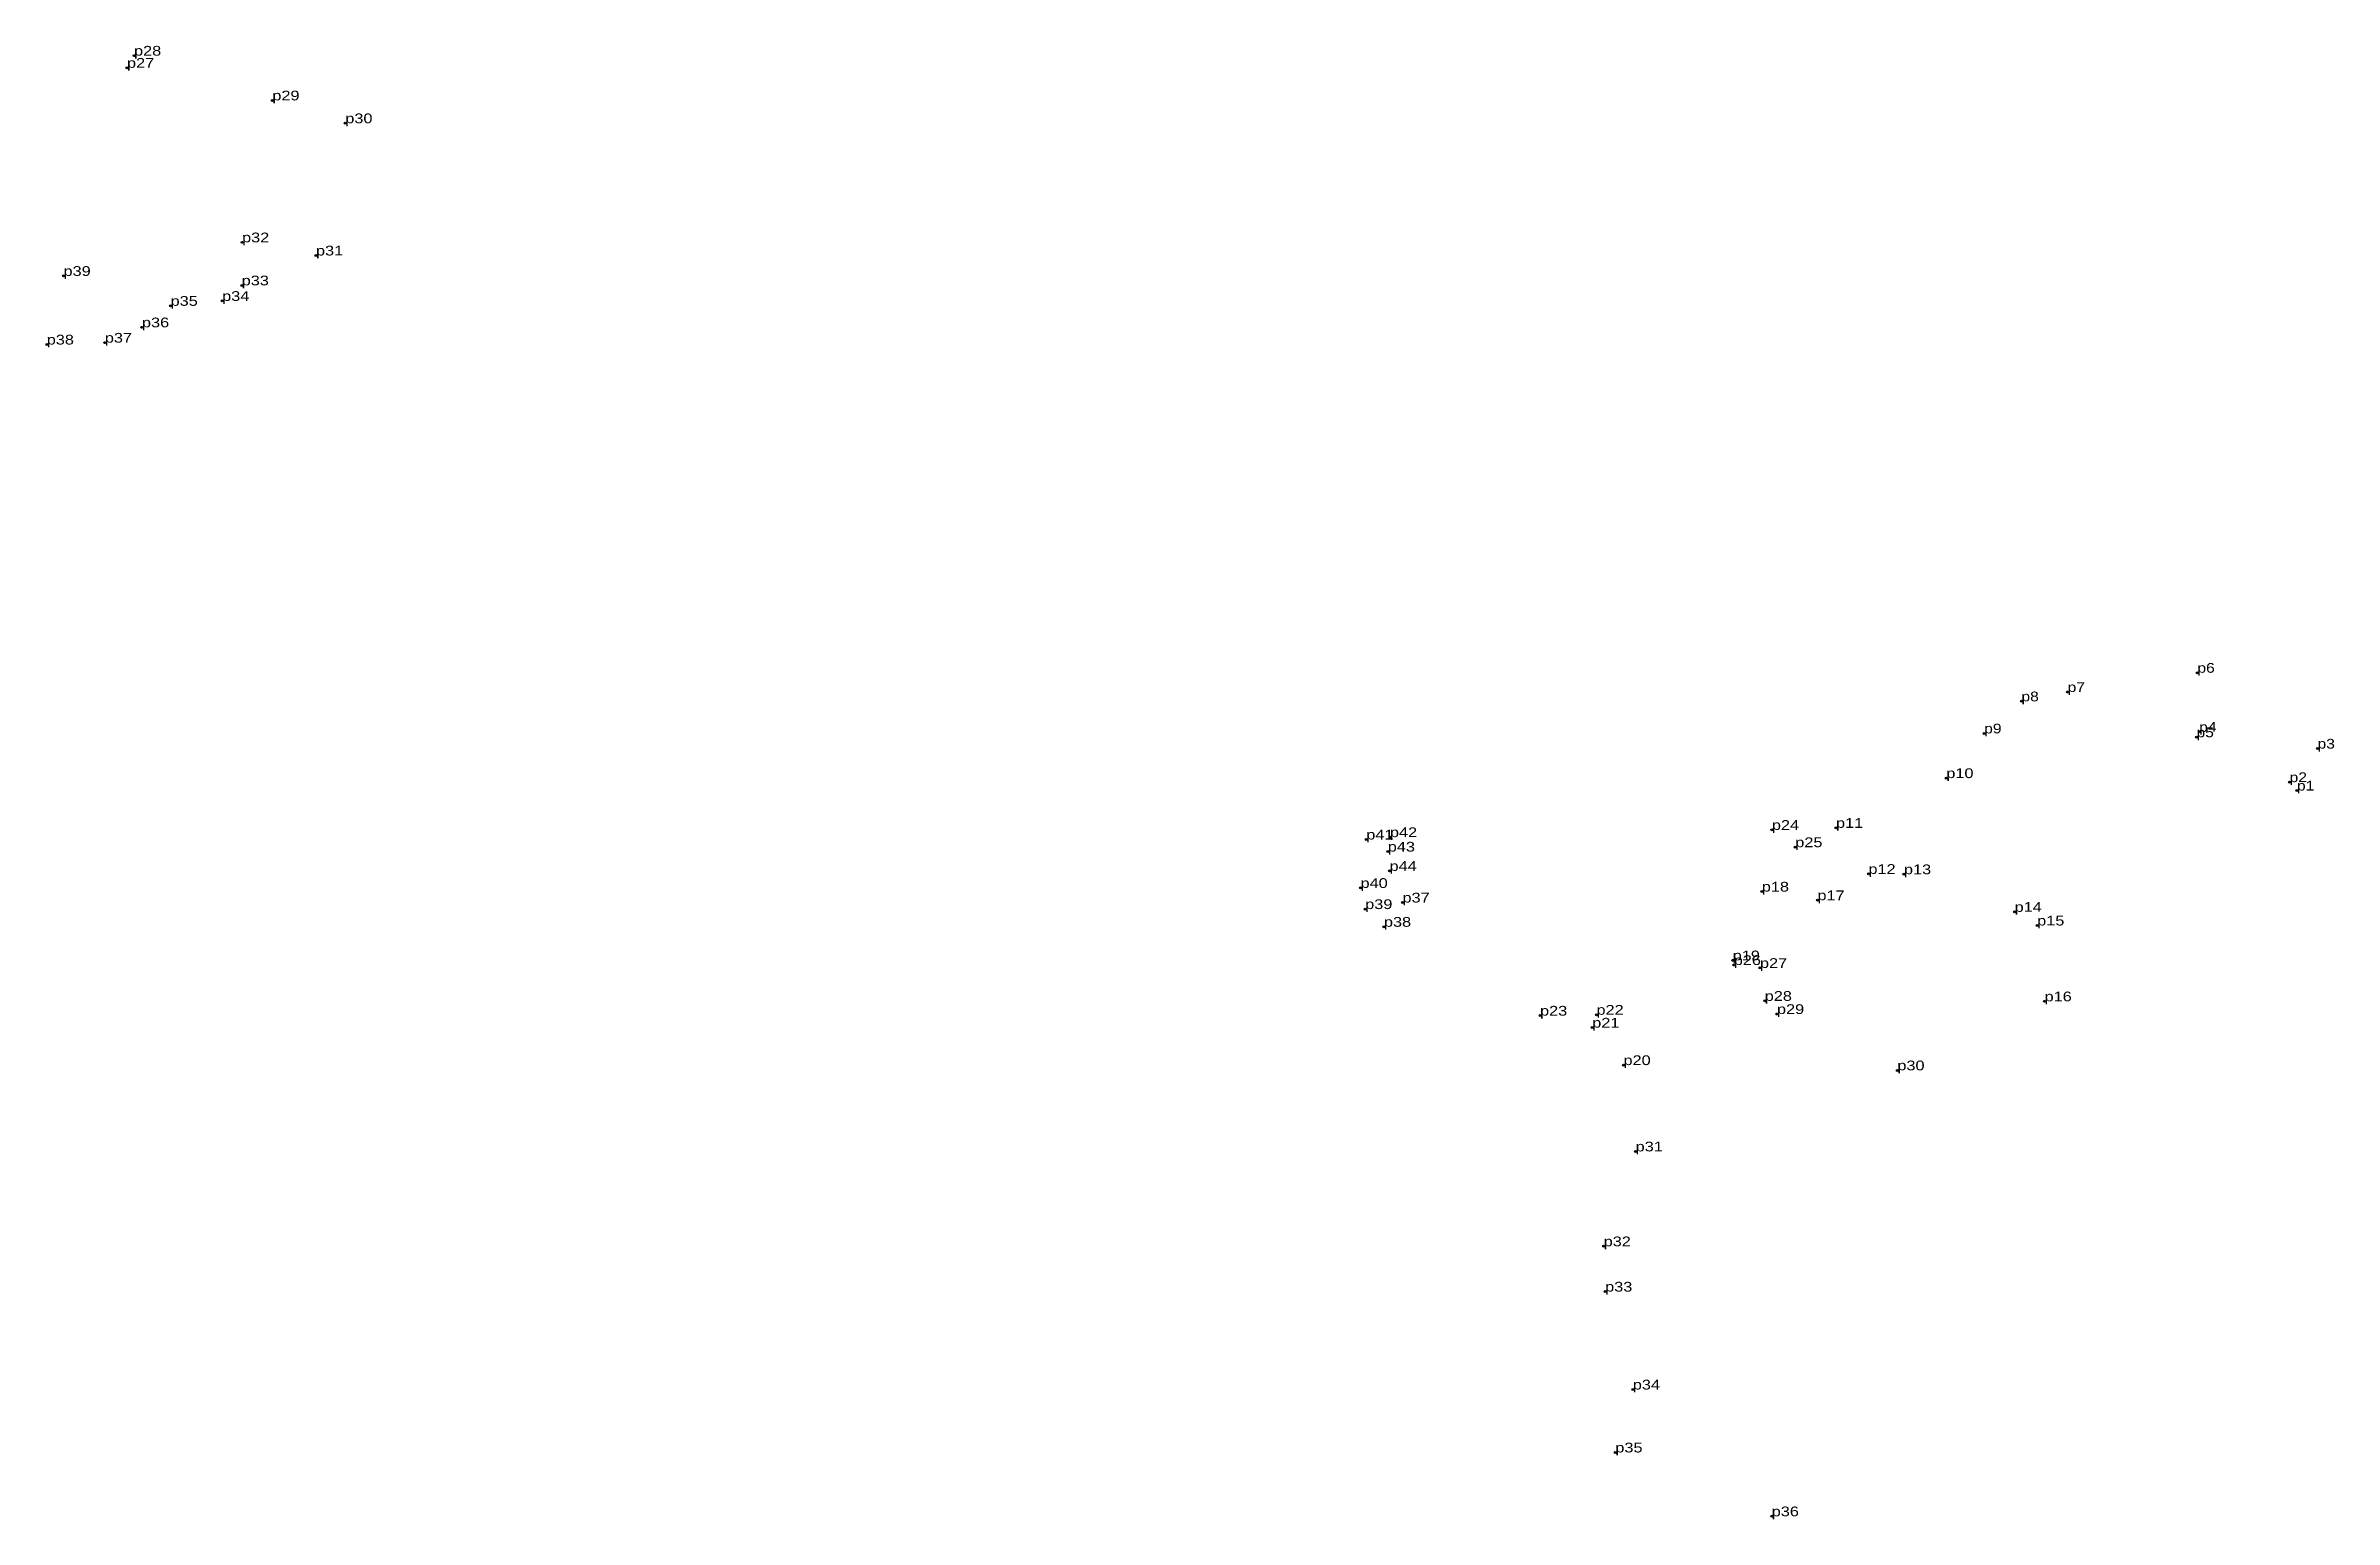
# Model space of a CAD drawing. Header units: metres. Extents: x 534559 to 555232, y 1820931 to 1853148.
# Drawn here: x 547573.1 to 547995.7, y 1836395.8 to 1836667.9 of the extents above; entities that cross this region are included whole.
import ezdxf

# ---------------------------------------------------------------- set-up
doc = ezdxf.new("R2010")
doc.units = ezdxf.units.M
doc.header["$LTSCALE"] = 0.72
doc.header["$PDMODE"] = 32
doc.header["$PDSIZE"] = 0.36
doc.layers.add('12', color=7, linetype='Continuous')
doc.layers.add('7', color=7, linetype='Continuous')

msp = doc.modelspace()

# ---------------------------------------------------------------- texts
at = {"layer": '12'}
for s, width, p in [('p27', 1.25, (547588.09, 1836663.81)), ('p27', 1.25, (547588.09, 1836663.81)), ('p28', 1.25, (547589.39, 1836666.05)), ('p28', 1.25, (547589.39, 1836666.05)), ('p29', 1.25, (547614.93, 1836657.79)), ('p29', 1.25, (547614.93, 1836657.79)), ('p30', 1.25, (547628.4, 1836653.57)), ('p30', 1.25, (547628.4, 1836653.57)), ('p32', 1.25, (547609.34, 1836631.58)), ('p32', 1.25, (547609.34, 1836631.58)), ('p39', 1.25, (547576.37, 1836625.38)), ('p39', 1.25, (547576.37, 1836625.38)), ('p31', 1.25, (547622.99, 1836629.15)), ('p31', 1.25, (547622.99, 1836629.15)), ('p33', 1.25, (547609.27, 1836623.63)), ('p33', 1.25, (547609.27, 1836623.63)), ('p35', 1.25, (547596.14, 1836619.86)), ('p35', 1.25, (547596.14, 1836619.86)), ('p34', 1.25, (547605.66, 1836620.76)), ('p34', 1.25, (547605.66, 1836620.76)), ('p38', 1.25, (547573.27, 1836612.71)), ('p38', 1.25, (547573.27, 1836612.71)), ('p37', 1.25, (547584, 1836613.05)), ('p37', 1.25, (547584, 1836613.05)), ('p36', 1.25, (547590.85, 1836615.88)), ('p36', 1.25, (547590.85, 1836615.88)), ('p6', 1.2, (547970.41, 1836552.1)), ('p8', 1.2, (547937.92, 1836546.82)), ('p7', 1.2, (547946.45, 1836548.54)), ('p9', 1.2, (547931.04, 1836540.9)), ('p4', 1.2, (547970.75, 1836541.19)), ('p5', 1.2, (547970.25, 1836540.19)), ('p3', 1.2, (547992.6, 1836538.09)), ('p10', 1.25, (547924.05, 1836532.65)), ('p2', 1.2, (547987.44, 1836531.9)), ('p1', 1.2, (547988.8, 1836530.35)), ('p41', 1.25, (547816.94, 1836521.3)), ('p42', 1.25, (547821.31, 1836521.75)), ('p24', 1.25, (547891.84, 1836523.08)), ('p25', 1.25, (547896.16, 1836519.89)), ('p11', 1.25, (547903.68, 1836523.46)), ('p43', 1.25, (547820.91, 1836519.07)), ('p44', 1.25, (547821.24, 1836515.51)), ('p40', 1.25, (547815.88, 1836512.36)), ('p18', 1.25, (547889.98, 1836511.69)), ('p12', 1.25, (547909.67, 1836514.95)), ('p13', 1.25, (547916.23, 1836514.89)), ('p39', 1.25, (547816.74, 1836508.46)), ('p37', 1.25, (547823.63, 1836509.67)), ('p17', 1.25, (547900.25, 1836510.09)), ('p14', 1.25, (547936.67, 1836507.95)), ('p38', 1.25, (547820.2, 1836505.19)), ('p15', 1.25, (547940.83, 1836505.43)), ('p19', 1.25, (547884.61, 1836498.99)), ('p26', 1.25, (547884.8, 1836498.13)), ('p27', 1.25, (547889.64, 1836497.59)), ('p28', 1.25, (547890.52, 1836491.51)), ('p16', 1.25, (547942.2, 1836491.42)), ('p23', 1.25, (547849.03, 1836488.78)), ('p21', 1.25, (547858.67, 1836486.57)), ('p22', 1.25, (547859.45, 1836488.95)), ('p29', 1.25, (547892.78, 1836489.08)), ('p20', 1.25, (547864.44, 1836479.65)), ('p30', 1.25, (547915.01, 1836478.68)), ('p31', 1.25, (547866.68, 1836463.71)), ('p32', 1.25, (547860.78, 1836446.19)), ('p33', 1.25, (547861.05, 1836437.82)), ('p34', 1.25, (547866.16, 1836419.74)), ('p35', 1.25, (547862.93, 1836408.12)), ('p36', 1.25, (547891.81, 1836396.33))]:
    msp.add_text(s, height=1.8, dxfattribs=dict(at, width=width)).set_placement(p)

# ---------------------------------------------------------------- linework, layer by layer
at = {"layer": '7'}
for p in [(547589.39, 1836666.05), (547588.09, 1836663.81), (547614.93, 1836657.79), (547628.4, 1836653.57), (547609.34, 1836631.58), (547622.99, 1836629.15), (547576.37, 1836625.38), (547609.27, 1836623.63), (547596.14, 1836619.86), (547605.66, 1836620.77), (547590.85, 1836615.88), (547573.27, 1836612.71), (547584, 1836613.05), (547970.41, 1836552.1), (547937.92, 1836546.83), (547946.45, 1836548.54), (547931.04, 1836540.9), (547970.25, 1836540.19), (547970.75, 1836541.19), (547992.6, 1836538.09), (547924.05, 1836532.65), (547987.44, 1836531.9), (547988.8, 1836530.35), (547816.94, 1836521.29), (547821.31, 1836521.75), (547891.84, 1836523.08), (547903.68, 1836523.46), (547820.91, 1836519.07), (547896.16, 1836519.89), (547821.25, 1836515.51), (547909.67, 1836514.95), (547916.23, 1836514.89), (547815.89, 1836512.36), (547823.63, 1836509.67), (547889.98, 1836511.69), (547900.25, 1836510.09), (547816.74, 1836508.46), (547820.2, 1836505.19), (547936.67, 1836507.95), (547940.83, 1836505.43), (547884.61, 1836498.99), (547884.8, 1836498.13), (547889.65, 1836497.59), (547849.03, 1836488.78), (547859.45, 1836488.95), (547890.52, 1836491.51), (547892.78, 1836489.08), (547942.2, 1836491.42), (547858.67, 1836486.57), (547864.44, 1836479.65), (547915.01, 1836478.67), (547866.68, 1836463.71), (547860.77, 1836446.19), (547861.05, 1836437.82), (547866.16, 1836419.74), (547862.93, 1836408.12), (547891.81, 1836396.33)]:
    msp.add_point(p, dxfattribs=at)

msp.set_redraw_order([(e.dxf.handle, doc.entitydb.next_handle()) for e in msp.query("TEXT MTEXT ATTDEF DIMENSION ARC_DIMENSION")])  # texts and dimensions are drawn at this point

doc.saveas('drawing.dxf')
